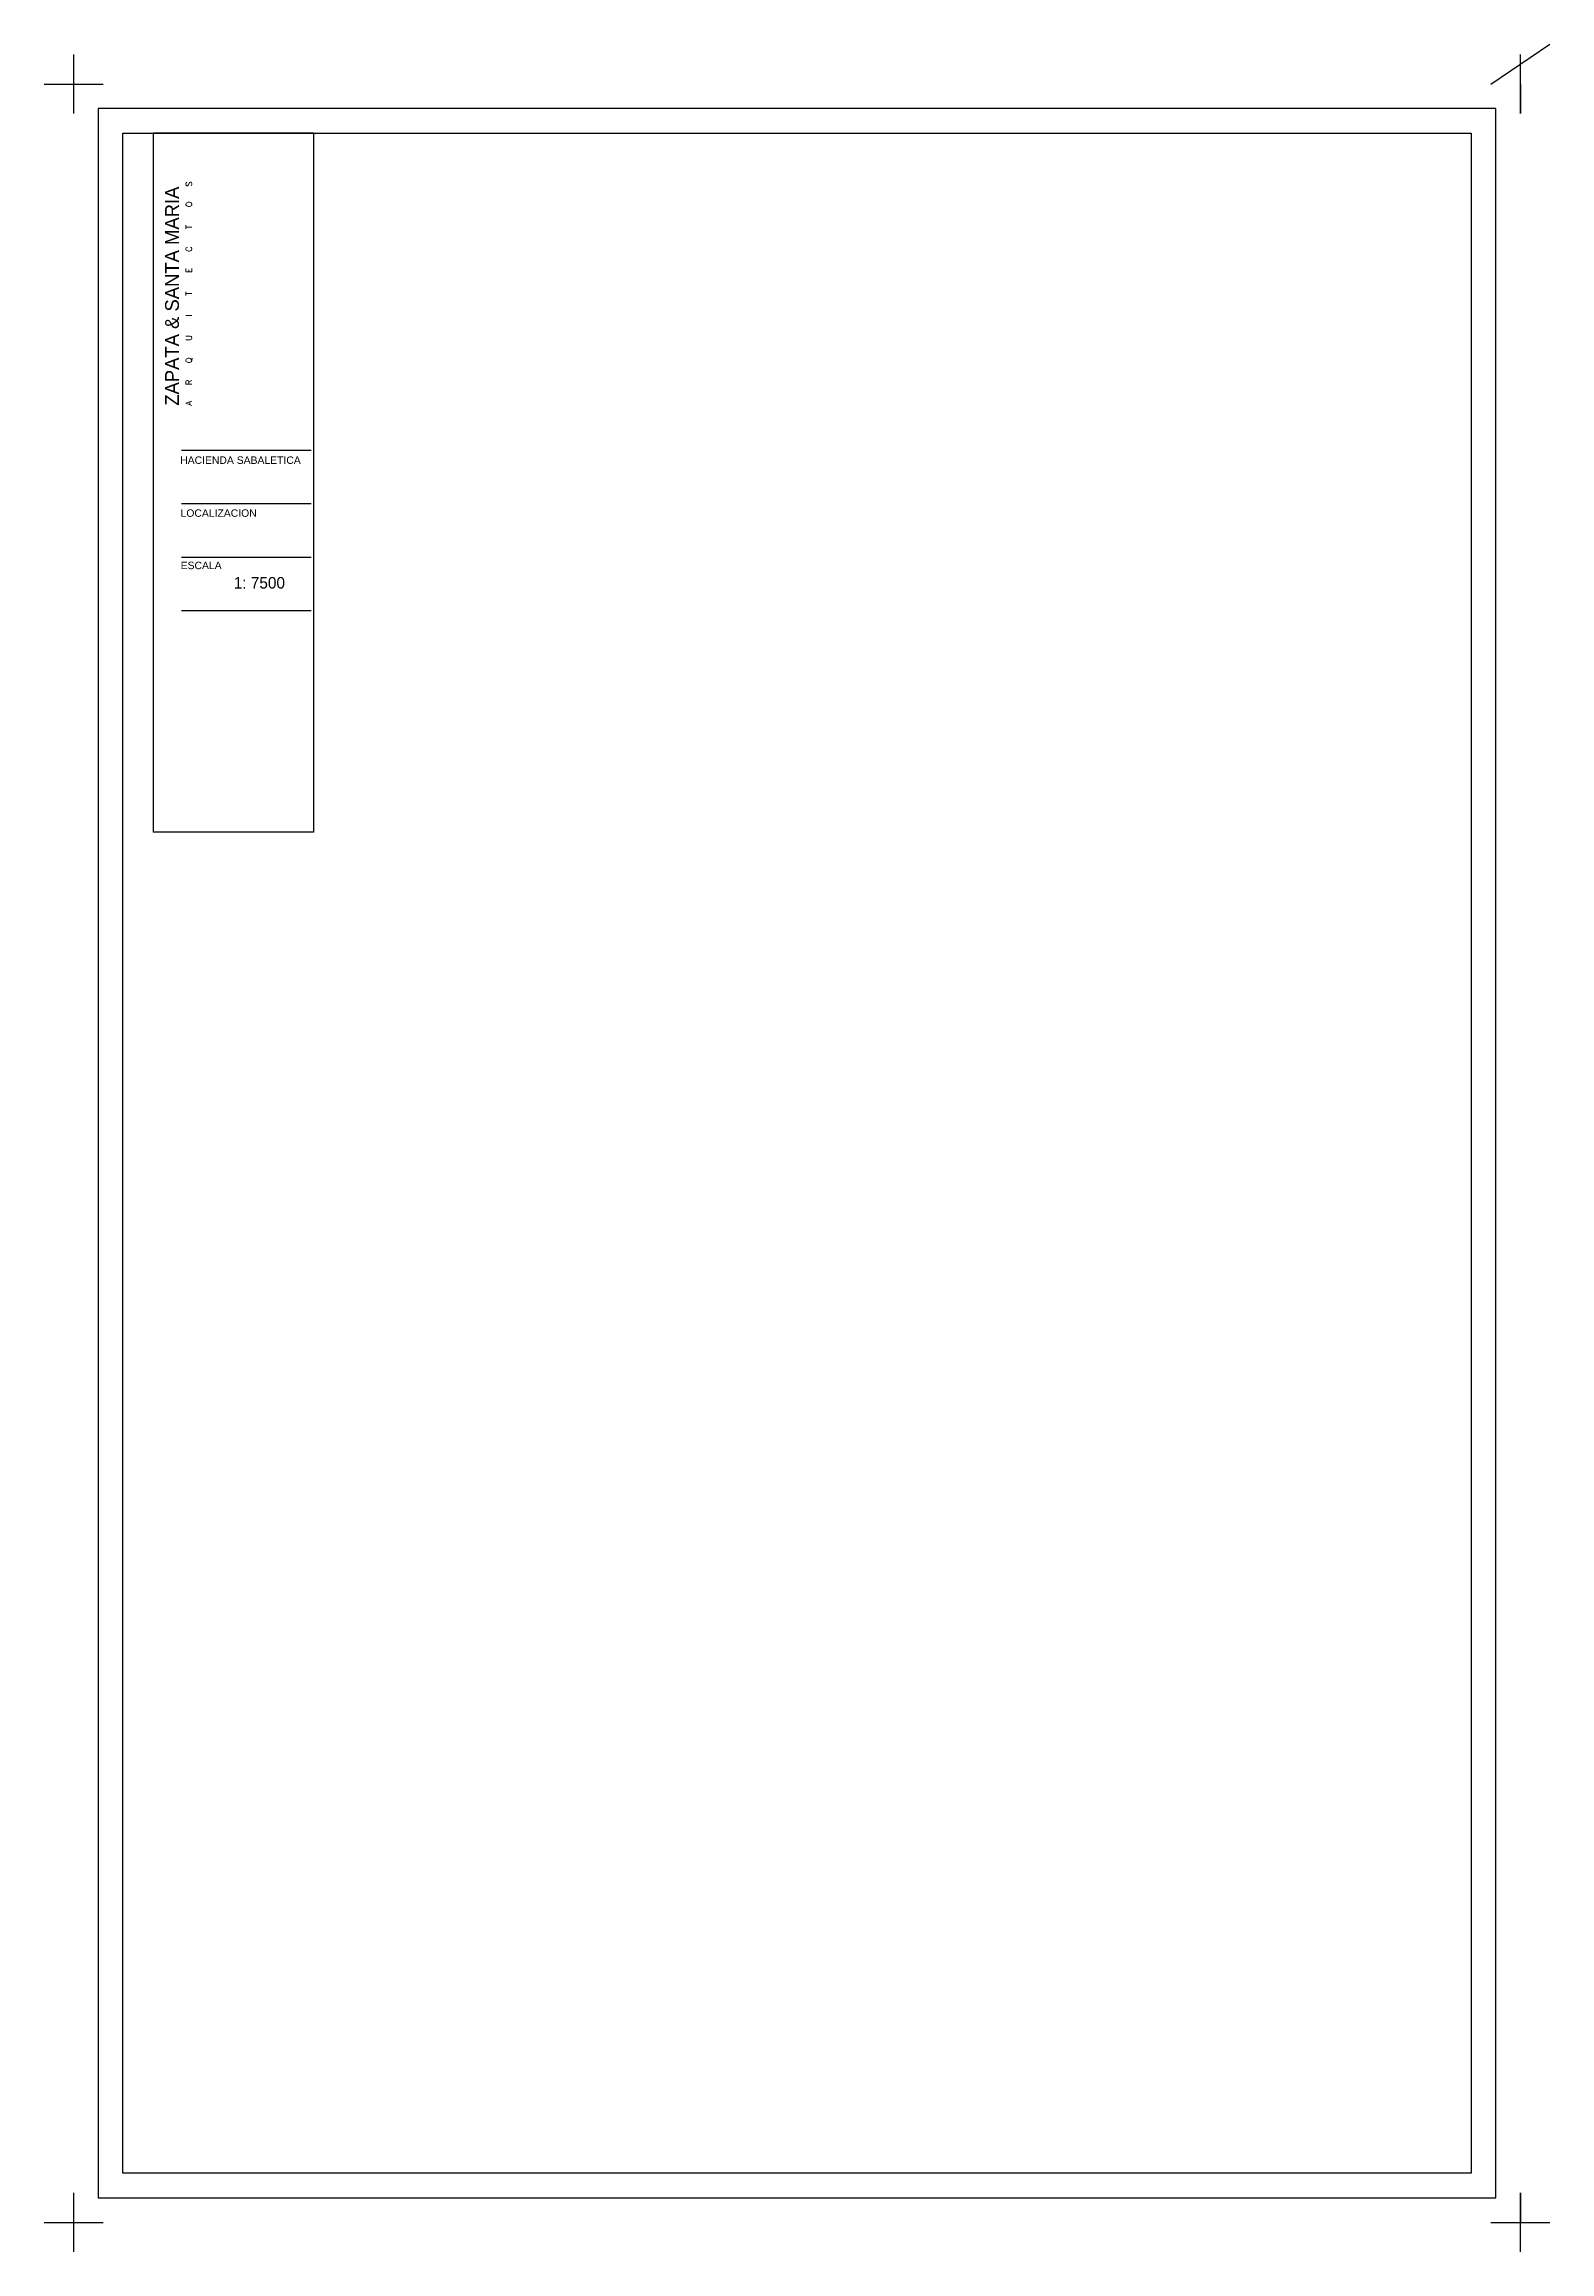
# Paper-space layout 'Layout1 (2)' of a CAD drawing. Extents: x 306 to 2609, y -239 to 527.
# Drawn here: x 929.2 to 1215.4, y -138.8 to 280.8 of the extents above; entities that cross this region are included whole.
import ezdxf

# ---------------------------------------------------------------- set-up
doc = ezdxf.new("R2010")
doc.units = 0
doc.header["$LTSCALE"] = 10
doc.header["$MEASUREMENT"] = 0
doc.layers.get('Defpoints').update_dxf_attribs({"linetype": 'CONTINUOUS'})
for name, color, linetype in [('DOBLE-MAR', 140, 'CONTINUOUS'), ('HOJA', 8, 'CONTINUOUS'), ('R450', 7, 'CONTINUOUS')]:
    doc.layers.add(name, color=color, linetype=linetype)
doc.layers.add('R500', color=7, linetype='CONTINUOUS', lineweight=30)
doc.layers.add('RE100', color=7, linetype='CONTINUOUS', lineweight=35)
doc.styles.add('ARIAL', font='arial.ttf')
doc.styles.add('STYYLUS', font='stylu.ttf')

psp = doc.layouts.new('Layout1 (2)')

# ---------------------------------------------------------------- linework, layer by layer
at = {"layer": 'Defpoints'}
for points in [[(1205.16, 268.56), (939.51, 268.56), (939.51, -128.51), (1205.16, -128.51)], [(1200.49, 263.89), (1200.49, -123.84), (944.18, -123.84), (944.18, 263.89)]]:
    psp.add_lwpolyline(points, close=True, dxfattribs=at)
at = {"layer": 'DOBLE-MAR'}
for p, q in [((980.46, 263.89), (949.97, 263.89)), ((949.97, 263.89), (949.97, 131.02)), ((980.46, 263.89), (980.46, 131.02)), ((955.31, 203.63), (979.96, 203.63)), ((955.31, 193.48), (979.96, 193.48)), ((955.31, 183.32), (979.96, 183.32)), ((955.31, 173.17), (979.96, 173.17)), ((980.46, 131.02), (949.97, 131.02))]:
    psp.add_line(p, q, dxfattribs=at)
at = {"layer": 'HOJA'}
for p, q in [((934.84, 267.63), (934.84, 278.84)), ((1204.23, 273.23), (1215.44, 280.81)), ((1209.84, 267.63), (1209.84, 278.84)), ((929.23, 273.23), (940.44, 273.23)), ((1209.84, 273.23), (1209.84, 267.63)), ((934.84, -138.79), (934.84, -127.58)), ((1209.84, -127.58), (1209.84, -133.19)), ((1209.84, -138.79), (1209.84, -127.58)), ((929.23, -133.19), (940.44, -133.19)), ((1204.23, -133.19), (1215.44, -133.19))]:
    psp.add_line(p, q, dxfattribs=at)

# ---------------------------------------------------------------- texts
at = {"layer": 'R450', "char_height": 1.135, "width": 53.3435, "attachment_point": 1, "rotation": 90, "style": 'STYYLUS'}
for s, insert in [('\\Fromans.shx|c0;S', (956.18, 253.74)), ('\\Fromans.shx|c0;O', (956.18, 249.84)), ('\\Fromans.shx|c0;T', (956.18, 245.65)), ('\\Fromans.shx|c0;C', (956.18, 241.34)), ('\\Fromans.shx|c0;E', (956.18, 237.34)), ('\\Fromans.shx|c0;T', (956.18, 233.01)), ('\\Fromans.shx|c0;I', (956.18, 229.05)), ('\\Fromans.shx|c0;U', (956.18, 224.44)), ('\\Fromans.shx|c0;Q', (956.18, 220.18)), ('\\Fromans.shx|c0;R', (956.18, 216.02)), ('\\Fromans.shx|c0;A', (956.18, 212.11))]:
    psp.add_mtext(s, dxfattribs=dict(at, insert=insert))
at = {"layer": 'R500', "insert": (952.22, 212.09), "char_height": 2.6192, "width": 103.282, "attachment_point": 1, "rotation": 90, "style": 'STYYLUS'}
psp.add_mtext('\\fCentury Gothic|b0|i0|c0|p34;ZAPATA & SANTA MARIA', dxfattribs=at)
at = {"layer": 'R500', "insert": (965.26, 179.53), "char_height": 2.1856, "width": 147.9887, "attachment_point": 1, "style": 'STYYLUS'}
psp.add_mtext('{\\fCentury Gothic|b0|i0|c0|p34;1: 7500}', dxfattribs=at)
at = {"layer": 'RE100', "style": 'ARIAL'}
for s, height, p in [('HACIENDA SABALETICA', 1.4125, (955.09, 201.04)), ('LOCALIZACION', 1.4125, (955.16, 190.98)), ('ESCALA', 1.412, (955.18, 181.03))]:
    psp.add_text(s, height=height, dxfattribs=at).set_placement(p)

doc.saveas('drawing.dxf')
